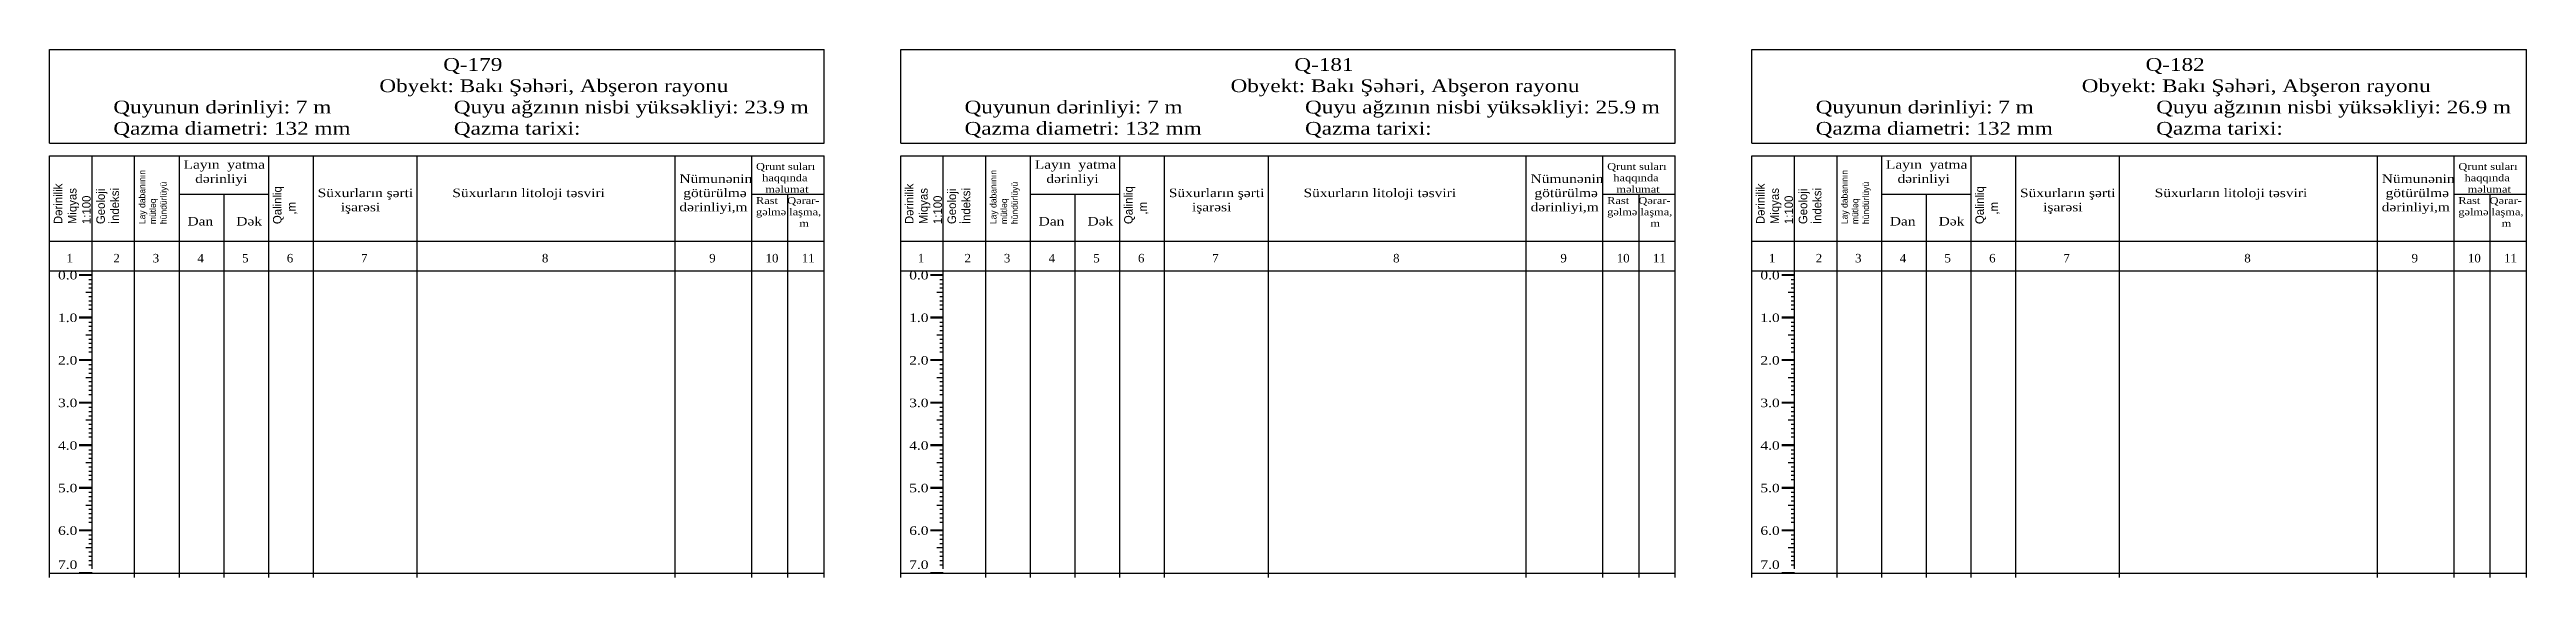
# Model space of a CAD drawing. Header units: metres. Extents: x -12 to 2972, y -44 to 382.
# Drawn here: x 1190 to 1772, y 258 to 382 of the extents above; entities that cross this region are included whole.
import ezdxf

# ---------------------------------------------------------------- set-up
doc = ezdxf.new("R2010")
doc.units = ezdxf.units.M
doc.styles.add('Times New Roman', font='Times New Roman')
doc.styles.add('Times New Roman_Bold', font='Times New Roman', dxfattribs={"width": 1.2})

msp = doc.modelspace()

# ---------------------------------------------------------------- texts
at = {"attachment_point": 1}
for s, insert, char_height, style in [('Q-179', (1282.5, 380), 3, 'Times New Roman_Bold'), ('Q-181', (1482.5, 380), 3, 'Times New Roman_Bold'), ('Q-182', (1682.5, 380), 3, 'Times New Roman_Bold'), ('Obyekt: Bakı Şəhəri, Abşeron rayonu', (1267.5, 375), 3, 'Times New Roman_Bold'), ('Obyekt: Bakı Şəhəri, Abşeron rayonu', (1467.5, 375), 3, 'Times New Roman_Bold'), ('Obyekt: Bakı Şəhəri, Abşeron rayonu', (1667.5, 375), 3, 'Times New Roman_Bold'), ('Quyunun dərinliyi: 7 m', (1205, 370), 3, 'Times New Roman_Bold'), ('Quyu ağzının nisbi yüksəkliyi: 23.9 m', (1285, 370), 3, 'Times New Roman_Bold'), ('Quyunun dərinliyi: 7 m', (1405, 370), 3, 'Times New Roman_Bold'), ('Quyu ağzının nisbi yüksəkliyi: 25.9 m', (1485, 370), 3, 'Times New Roman_Bold'), ('Quyunun dərinliyi: 7 m', (1605, 370), 3, 'Times New Roman_Bold'), ('Quyu ağzının nisbi yüksəkliyi: 26.9 m', (1685, 370), 3, 'Times New Roman_Bold'), ('Qazma diametri: 132 mm', (1205, 365), 3, 'Times New Roman_Bold'), ('Qazma tarixi:  ', (1285, 365), 3, 'Times New Roman_Bold'), ('Qazma diametri: 132 mm', (1405, 365), 3, 'Times New Roman_Bold'), ('Qazma tarixi:  ', (1485, 365), 3, 'Times New Roman_Bold'), ('Qazma diametri: 132 mm', (1605, 365), 3, 'Times New Roman_Bold'), ('Qazma tarixi:  ', (1685, 365), 3, 'Times New Roman_Bold'), ('Layın  yatma\\P   dərinliyi\\P \\P \\P Dan      Dək', (1221.5, 356), 2, 'Times New Roman_Bold'), (' \\PQrunt suları\\P  haqqında\\P   məlumat\\PRast   Qərar-\\Pgəlmə laşma,\\P              m ', (1356, 358), 1.6, 'Times New Roman_Bold'), ('Layın  yatma\\P   dərinliyi\\P \\P \\P Dan      Dək', (1421.5, 356), 2, 'Times New Roman_Bold'), (' \\PQrunt suları\\P  haqqında\\P   məlumat\\PRast   Qərar-\\Pgəlmə laşma,\\P              m ', (1556, 358), 1.6, 'Times New Roman_Bold'), ('Layın  yatma\\P   dərinliyi\\P \\P \\P Dan      Dək', (1621.5, 356), 2, 'Times New Roman_Bold'), (' \\PQrunt suları\\P  haqqında\\P   məlumat\\PRast   Qərar-\\Pgəlmə laşma,\\P              m ', (1756, 358), 1.6, 'Times New Roman_Bold'), ('\\P\\PSüxurların şərti\\P      işarəsi', (1253, 356), 2, 'Times New Roman_Bold'), ('\\P \\P        Süxurların litoloji təsviri', (1277.4, 356), 2, 'Times New Roman_Bold'), ('\\PNümunənin\\P götürülmə\\Pdərinliyi,m', (1338, 356), 2, 'Times New Roman_Bold'), ('\\P\\PSüxurların şərti\\P      işarəsi', (1453, 356), 2, 'Times New Roman_Bold'), ('\\P \\P        Süxurların litoloji təsviri', (1477.4, 356), 2, 'Times New Roman_Bold'), ('\\PNümunənin\\P götürülmə\\Pdərinliyi,m', (1538, 356), 2, 'Times New Roman_Bold'), ('\\P\\PSüxurların şərti\\P      işarəsi', (1653, 356), 2, 'Times New Roman_Bold'), ('\\P \\P        Süxurların litoloji təsviri', (1677.4, 356), 2, 'Times New Roman_Bold'), ('\\PNümunənin\\P götürülmə\\Pdərinliyi,m', (1738, 356), 2, 'Times New Roman_Bold'), ('1', (1194, 334), 2, 'Times New Roman'), ('2', (1205, 334), 2, 'Times New Roman'), ('3', (1214.25, 334), 2, 'Times New Roman'), ('4', (1224.75, 334), 2, 'Times New Roman'), ('5', (1235.25, 334), 2, 'Times New Roman'), ('6', (1245.75, 334), 2, 'Times New Roman'), ('7', (1263.2, 334), 2, 'Times New Roman'), ('8', (1305.7, 334), 2, 'Times New Roman'), ('9', (1345, 334), 2, 'Times New Roman'), ('10', (1358.25, 334), 2, 'Times New Roman'), ('11', (1366.75, 334), 2, 'Times New Roman'), ('1', (1394, 334), 2, 'Times New Roman'), ('2', (1405, 334), 2, 'Times New Roman'), ('3', (1414.25, 334), 2, 'Times New Roman'), ('4', (1424.75, 334), 2, 'Times New Roman'), ('5', (1435.25, 334), 2, 'Times New Roman'), ('6', (1445.75, 334), 2, 'Times New Roman'), ('7', (1463.2, 334), 2, 'Times New Roman'), ('8', (1505.7, 334), 2, 'Times New Roman'), ('9', (1545, 334), 2, 'Times New Roman'), ('10', (1558.25, 334), 2, 'Times New Roman'), ('11', (1566.75, 334), 2, 'Times New Roman'), ('1', (1594, 334), 2, 'Times New Roman'), ('2', (1605, 334), 2, 'Times New Roman'), ('3', (1614.25, 334), 2, 'Times New Roman'), ('4', (1624.75, 334), 2, 'Times New Roman'), ('5', (1635.25, 334), 2, 'Times New Roman'), ('6', (1645.75, 334), 2, 'Times New Roman'), ('7', (1663.2, 334), 2, 'Times New Roman'), ('8', (1705.7, 334), 2, 'Times New Roman'), ('9', (1745, 334), 2, 'Times New Roman'), ('10', (1758.25, 334), 2, 'Times New Roman'), ('11', (1766.75, 334), 2, 'Times New Roman'), ('0.0', (1192, 330), 2, 'Times New Roman_Bold'), ('0.0', (1392, 330), 2, 'Times New Roman_Bold'), ('0.0', (1592, 330), 2, 'Times New Roman_Bold'), ('1.0', (1192, 320), 2, 'Times New Roman_Bold'), ('1.0', (1392, 320), 2, 'Times New Roman_Bold'), ('1.0', (1592, 320), 2, 'Times New Roman_Bold'), ('2.0', (1192, 310), 2, 'Times New Roman_Bold'), ('2.0', (1392, 310), 2, 'Times New Roman_Bold'), ('2.0', (1592, 310), 2, 'Times New Roman_Bold'), ('3.0', (1192, 300), 2, 'Times New Roman_Bold'), ('3.0', (1392, 300), 2, 'Times New Roman_Bold'), ('3.0', (1592, 300), 2, 'Times New Roman_Bold'), ('4.0', (1192, 290), 2, 'Times New Roman_Bold'), ('4.0', (1392, 290), 2, 'Times New Roman_Bold'), ('4.0', (1592, 290), 2, 'Times New Roman_Bold'), ('5.0', (1192, 280), 2, 'Times New Roman_Bold'), ('5.0', (1392, 280), 2, 'Times New Roman_Bold'), ('5.0', (1592, 280), 2, 'Times New Roman_Bold'), ('6.0', (1192, 270), 2, 'Times New Roman_Bold'), ('6.0', (1392, 270), 2, 'Times New Roman_Bold'), ('6.0', (1592, 270), 2, 'Times New Roman_Bold'), ('7.0', (1192, 262), 2, 'Times New Roman_Bold'), ('7.0', (1392, 262), 2, 'Times New Roman_Bold'), ('7.0', (1592, 262), 2, 'Times New Roman_Bold')]:
    msp.add_mtext(s, dxfattribs=dict(at, insert=insert, char_height=char_height, style=style))
at = {"attachment_point": 1, "rotation": 90}
for s, insert, char_height in [('Dərinilik\\PMiqyas\\P1:100', (1191, 341), 2), ('Geoloji\\Pİndeksi', (1201, 341), 2), ('Lay dabanının\\Pmütləq\\Phündürlüyü', (1211, 341), 1.5), ('Qalinliq\\P   ,m', (1242.5, 341), 2), ('Dərinilik\\PMiqyas\\P1:100', (1391, 341), 2), ('Geoloji\\Pİndeksi', (1401, 341), 2), ('Lay dabanının\\Pmütləq\\Phündürlüyü', (1411, 341), 1.5), ('Qalinliq\\P   ,m', (1442.5, 341), 2), ('Dərinilik\\PMiqyas\\P1:100', (1591, 341), 2), ('Geoloji\\Pİndeksi', (1601, 341), 2), ('Lay dabanının\\Pmütləq\\Phündürlüyü', (1611, 341), 1.5), ('Qalinliq\\P   ,m', (1642.5, 341), 2)]:
    msp.add_mtext(s, dxfattribs=dict(at, insert=insert, char_height=char_height))

# ---------------------------------------------------------------- linework, layer by layer
at = {"color": 7}
for p, q in [((1190, 382), (1372, 382)), ((1190, 360), (1190, 382)), ((1372, 360), (1372, 382)), ((1390, 382), (1572, 382)), ((1390, 360), (1390, 382)), ((1572, 360), (1572, 382)), ((1590, 382), (1772, 382)), ((1590, 360), (1590, 382)), ((1772, 360), (1772, 382)), ((1190, 360), (1372, 360)), ((1190, 357), (1372, 357)), ((1190, 258), (1190, 357)), ((1200, 330), (1200, 357)), ((1210, 258), (1210, 357)), ((1220.5, 258), (1220.5, 357)), ((1241.5, 258), (1241.5, 357)), ((1252, 258), (1252, 357)), ((1276.4, 258), (1276.4, 357)), ((1337, 258), (1337, 357)), ((1355, 258), (1355, 357)), ((1372, 259), (1372, 357)), ((1372, 258), (1372, 357)), ((1390, 360), (1572, 360)), ((1390, 357), (1572, 357)), ((1390, 258), (1390, 357)), ((1400, 330), (1400, 357)), ((1410, 258), (1410, 357)), ((1420.5, 258), (1420.5, 357)), ((1441.5, 258), (1441.5, 357)), ((1452, 258), (1452, 357)), ((1476.4, 258), (1476.4, 357)), ((1537, 258), (1537, 357)), ((1555, 258), (1555, 357)), ((1572, 259), (1572, 357)), ((1572, 258), (1572, 357)), ((1590, 360), (1772, 360)), ((1590, 357), (1772, 357)), ((1590, 258), (1590, 357)), ((1600, 330), (1600, 357)), ((1610, 258), (1610, 357)), ((1620.5, 258), (1620.5, 357)), ((1641.5, 258), (1641.5, 357)), ((1652, 258), (1652, 357)), ((1676.4, 258), (1676.4, 357)), ((1737, 258), (1737, 357)), ((1755, 258), (1755, 357)), ((1772, 259), (1772, 357)), ((1772, 258), (1772, 357)), ((1220.5, 348), (1241.5, 348)), ((1231, 258), (1231, 348)), ((1355, 348), (1372, 348)), ((1363.5, 258), (1363.5, 348)), ((1420.5, 348), (1441.5, 348)), ((1431, 258), (1431, 348)), ((1555, 348), (1572, 348)), ((1563.5, 258), (1563.5, 348)), ((1620.5, 348), (1641.5, 348)), ((1631, 258), (1631, 348)), ((1755, 348), (1772, 348)), ((1763.5, 258), (1763.5, 348)), ((1190, 337), (1372, 337)), ((1390, 337), (1572, 337)), ((1590, 337), (1772, 337)), ((1190, 330), (1372, 330)), ((1390, 330), (1572, 330)), ((1590, 330), (1772, 330)), ((1190, 259), (1372, 259)), ((1390, 259), (1572, 259)), ((1590, 259), (1772, 259))]:
    msp.add_line(p, q, dxfattribs=at)
for p, q in [((1197, 329.19), (1200, 329.19)), ((1197, 329.18), (1200, 329.18)), ((1197, 329.17), (1200, 329.17)), ((1197, 329.16), (1200, 329.16)), ((1197, 329.15), (1200, 329.15)), ((1197, 329.14), (1200, 329.14)), ((1197, 329.13), (1200, 329.13)), ((1197, 329.12), (1200, 329.12)), ((1197, 329.11), (1200, 329.11)), ((1197, 329.1), (1200, 329.1)), ((1197, 329.09), (1200, 329.09)), ((1197, 329.08), (1200, 329.08)), ((1197, 329.07), (1200, 329.07)), ((1197, 329.06), (1200, 329.06)), ((1197, 329.05), (1200, 329.05)), ((1197, 329.04), (1200, 329.04)), ((1197, 329.03), (1200, 329.03)), ((1197, 329.02), (1200, 329.02)), ((1197, 329.01), (1200, 329.01)), ((1197, 329), (1200, 329)), ((1199.2, 329), (1200, 329)), ((1199.2, 328), (1200, 328)), ((1199.2, 327), (1200, 327)), ((1199.2, 326), (1200, 326)), ((1200, 260), (1200, 330)), ((1397, 329.19), (1400, 329.19)), ((1397, 329.18), (1400, 329.18)), ((1397, 329.17), (1400, 329.17)), ((1397, 329.16), (1400, 329.16)), ((1397, 329.15), (1400, 329.15)), ((1397, 329.14), (1400, 329.14)), ((1397, 329.13), (1400, 329.13)), ((1397, 329.12), (1400, 329.12)), ((1397, 329.11), (1400, 329.11)), ((1397, 329.1), (1400, 329.1)), ((1397, 329.09), (1400, 329.09)), ((1397, 329.08), (1400, 329.08)), ((1397, 329.07), (1400, 329.07)), ((1397, 329.06), (1400, 329.06)), ((1397, 329.05), (1400, 329.05)), ((1397, 329.04), (1400, 329.04)), ((1397, 329.03), (1400, 329.03)), ((1397, 329.02), (1400, 329.02)), ((1397, 329.01), (1400, 329.01)), ((1397, 329), (1400, 329)), ((1399.2, 329), (1400, 329)), ((1399.2, 328), (1400, 328)), ((1399.2, 327), (1400, 327)), ((1399.2, 326), (1400, 326)), ((1400, 260), (1400, 330)), ((1597, 329.19), (1600, 329.19)), ((1597, 329.18), (1600, 329.18)), ((1597, 329.17), (1600, 329.17)), ((1597, 329.16), (1600, 329.16)), ((1597, 329.15), (1600, 329.15)), ((1597, 329.14), (1600, 329.14)), ((1597, 329.13), (1600, 329.13)), ((1597, 329.12), (1600, 329.12)), ((1597, 329.11), (1600, 329.11)), ((1597, 329.1), (1600, 329.1)), ((1597, 329.09), (1600, 329.09)), ((1597, 329.08), (1600, 329.08)), ((1597, 329.07), (1600, 329.07)), ((1597, 329.06), (1600, 329.06)), ((1597, 329.05), (1600, 329.05)), ((1597, 329.04), (1600, 329.04)), ((1597, 329.03), (1600, 329.03)), ((1597, 329.02), (1600, 329.02)), ((1597, 329.01), (1600, 329.01)), ((1597, 329), (1600, 329)), ((1599.2, 329), (1600, 329)), ((1599.2, 328), (1600, 328)), ((1599.2, 327), (1600, 327)), ((1599.2, 326), (1600, 326)), ((1600, 260), (1600, 330)), ((1198.5, 325), (1200, 325)), ((1199.2, 324), (1200, 324)), ((1199.2, 323), (1200, 323)), ((1199.2, 322), (1200, 322)), ((1199.2, 321), (1200, 321)), ((1398.5, 325), (1400, 325)), ((1399.2, 324), (1400, 324)), ((1399.2, 323), (1400, 323)), ((1399.2, 322), (1400, 322)), ((1399.2, 321), (1400, 321)), ((1598.5, 325), (1600, 325)), ((1599.2, 324), (1600, 324)), ((1599.2, 323), (1600, 323)), ((1599.2, 322), (1600, 322)), ((1599.2, 321), (1600, 321)), ((1197, 319.19), (1200, 319.19)), ((1197, 319.18), (1200, 319.18)), ((1197, 319.17), (1200, 319.17)), ((1197, 319.16), (1200, 319.16)), ((1197, 319.15), (1200, 319.15)), ((1197, 319.14), (1200, 319.14)), ((1197, 319.13), (1200, 319.13)), ((1197, 319.12), (1200, 319.12)), ((1197, 319.11), (1200, 319.11)), ((1197, 319.1), (1200, 319.1)), ((1197, 319.09), (1200, 319.09)), ((1197, 319.08), (1200, 319.08)), ((1197, 319.07), (1200, 319.07)), ((1197, 319.06), (1200, 319.06)), ((1197, 319.05), (1200, 319.05)), ((1197, 319.04), (1200, 319.04)), ((1197, 319.03), (1200, 319.03)), ((1197, 319.02), (1200, 319.02)), ((1197, 319.01), (1200, 319.01)), ((1197, 319), (1200, 319)), ((1198.5, 315), (1200, 315)), ((1199.2, 319), (1200, 319)), ((1199.2, 318), (1200, 318)), ((1199.2, 317), (1200, 317)), ((1199.2, 316), (1200, 316)), ((1397, 319.19), (1400, 319.19)), ((1397, 319.18), (1400, 319.18)), ((1397, 319.17), (1400, 319.17)), ((1397, 319.16), (1400, 319.16)), ((1397, 319.15), (1400, 319.15)), ((1397, 319.14), (1400, 319.14)), ((1397, 319.13), (1400, 319.13)), ((1397, 319.12), (1400, 319.12)), ((1397, 319.11), (1400, 319.11)), ((1397, 319.1), (1400, 319.1)), ((1397, 319.09), (1400, 319.09)), ((1397, 319.08), (1400, 319.08)), ((1397, 319.07), (1400, 319.07)), ((1397, 319.06), (1400, 319.06)), ((1397, 319.05), (1400, 319.05)), ((1397, 319.04), (1400, 319.04)), ((1397, 319.03), (1400, 319.03)), ((1397, 319.02), (1400, 319.02)), ((1397, 319.01), (1400, 319.01)), ((1397, 319), (1400, 319)), ((1398.5, 315), (1400, 315)), ((1399.2, 319), (1400, 319)), ((1399.2, 318), (1400, 318)), ((1399.2, 317), (1400, 317)), ((1399.2, 316), (1400, 316)), ((1597, 319.19), (1600, 319.19)), ((1597, 319.18), (1600, 319.18)), ((1597, 319.17), (1600, 319.17)), ((1597, 319.16), (1600, 319.16)), ((1597, 319.15), (1600, 319.15)), ((1597, 319.14), (1600, 319.14)), ((1597, 319.13), (1600, 319.13)), ((1597, 319.12), (1600, 319.12)), ((1597, 319.11), (1600, 319.11)), ((1597, 319.1), (1600, 319.1)), ((1597, 319.09), (1600, 319.09)), ((1597, 319.08), (1600, 319.08)), ((1597, 319.07), (1600, 319.07)), ((1597, 319.06), (1600, 319.06)), ((1597, 319.05), (1600, 319.05)), ((1597, 319.04), (1600, 319.04)), ((1597, 319.03), (1600, 319.03)), ((1597, 319.02), (1600, 319.02)), ((1597, 319.01), (1600, 319.01)), ((1597, 319), (1600, 319)), ((1598.5, 315), (1600, 315)), ((1599.2, 319), (1600, 319)), ((1599.2, 318), (1600, 318)), ((1599.2, 317), (1600, 317)), ((1599.2, 316), (1600, 316)), ((1197, 309.19), (1200, 309.19)), ((1197, 309.18), (1200, 309.18)), ((1197, 309.17), (1200, 309.17)), ((1197, 309.16), (1200, 309.16)), ((1197, 309.15), (1200, 309.15)), ((1197, 309.14), (1200, 309.14)), ((1197, 309.13), (1200, 309.13)), ((1197, 309.12), (1200, 309.12)), ((1197, 309.11), (1200, 309.11)), ((1197, 309.1), (1200, 309.1)), ((1197, 309.09), (1200, 309.09)), ((1197, 309.08), (1200, 309.08)), ((1197, 309.07), (1200, 309.07)), ((1197, 309.06), (1200, 309.06)), ((1197, 309.05), (1200, 309.05)), ((1197, 309.04), (1200, 309.04)), ((1197, 309.03), (1200, 309.03)), ((1197, 309.02), (1200, 309.02)), ((1197, 309.01), (1200, 309.01)), ((1197, 309), (1200, 309)), ((1199.2, 314), (1200, 314)), ((1199.2, 313), (1200, 313)), ((1199.2, 312), (1200, 312)), ((1199.2, 311), (1200, 311)), ((1199.2, 309), (1200, 309)), ((1397, 309.19), (1400, 309.19)), ((1397, 309.18), (1400, 309.18)), ((1397, 309.17), (1400, 309.17)), ((1397, 309.16), (1400, 309.16)), ((1397, 309.15), (1400, 309.15)), ((1397, 309.14), (1400, 309.14)), ((1397, 309.13), (1400, 309.13)), ((1397, 309.12), (1400, 309.12)), ((1397, 309.11), (1400, 309.11)), ((1397, 309.1), (1400, 309.1)), ((1397, 309.09), (1400, 309.09)), ((1397, 309.08), (1400, 309.08)), ((1397, 309.07), (1400, 309.07)), ((1397, 309.06), (1400, 309.06)), ((1397, 309.05), (1400, 309.05)), ((1397, 309.04), (1400, 309.04)), ((1397, 309.03), (1400, 309.03)), ((1397, 309.02), (1400, 309.02)), ((1397, 309.01), (1400, 309.01)), ((1397, 309), (1400, 309)), ((1399.2, 314), (1400, 314)), ((1399.2, 313), (1400, 313)), ((1399.2, 312), (1400, 312)), ((1399.2, 311), (1400, 311)), ((1399.2, 309), (1400, 309)), ((1597, 309.19), (1600, 309.19)), ((1597, 309.18), (1600, 309.18)), ((1597, 309.17), (1600, 309.17)), ((1597, 309.16), (1600, 309.16)), ((1597, 309.15), (1600, 309.15)), ((1597, 309.14), (1600, 309.14)), ((1597, 309.13), (1600, 309.13)), ((1597, 309.12), (1600, 309.12)), ((1597, 309.11), (1600, 309.11)), ((1597, 309.1), (1600, 309.1)), ((1597, 309.09), (1600, 309.09)), ((1597, 309.08), (1600, 309.08)), ((1597, 309.07), (1600, 309.07)), ((1597, 309.06), (1600, 309.06)), ((1597, 309.05), (1600, 309.05)), ((1597, 309.04), (1600, 309.04)), ((1597, 309.03), (1600, 309.03)), ((1597, 309.02), (1600, 309.02)), ((1597, 309.01), (1600, 309.01)), ((1597, 309), (1600, 309)), ((1599.2, 314), (1600, 314)), ((1599.2, 313), (1600, 313)), ((1599.2, 312), (1600, 312)), ((1599.2, 311), (1600, 311)), ((1599.2, 309), (1600, 309)), ((1198.5, 305), (1200, 305)), ((1199.2, 308), (1200, 308)), ((1199.2, 307), (1200, 307)), ((1199.2, 306), (1200, 306)), ((1199.2, 304), (1200, 304)), ((1199.2, 303), (1200, 303)), ((1398.5, 305), (1400, 305)), ((1399.2, 308), (1400, 308)), ((1399.2, 307), (1400, 307)), ((1399.2, 306), (1400, 306)), ((1399.2, 304), (1400, 304)), ((1399.2, 303), (1400, 303)), ((1598.5, 305), (1600, 305)), ((1599.2, 308), (1600, 308)), ((1599.2, 307), (1600, 307)), ((1599.2, 306), (1600, 306)), ((1599.2, 304), (1600, 304)), ((1599.2, 303), (1600, 303)), ((1197, 299.19), (1200, 299.19)), ((1197, 299.18), (1200, 299.18)), ((1197, 299.17), (1200, 299.17)), ((1197, 299.16), (1200, 299.16)), ((1197, 299.15), (1200, 299.15)), ((1197, 299.14), (1200, 299.14)), ((1197, 299.13), (1200, 299.13)), ((1197, 299.12), (1200, 299.12)), ((1197, 299.11), (1200, 299.11)), ((1197, 299.1), (1200, 299.1)), ((1197, 299.09), (1200, 299.09)), ((1197, 299.08), (1200, 299.08)), ((1197, 299.07), (1200, 299.07)), ((1197, 299.06), (1200, 299.06)), ((1197, 299.05), (1200, 299.05)), ((1197, 299.04), (1200, 299.04)), ((1197, 299.03), (1200, 299.03)), ((1197, 299.02), (1200, 299.02)), ((1197, 299.01), (1200, 299.01)), ((1197, 299), (1200, 299)), ((1199.2, 302), (1200, 302)), ((1199.2, 301), (1200, 301)), ((1199.2, 299), (1200, 299)), ((1199.2, 298), (1200, 298)), ((1199.2, 297), (1200, 297)), ((1397, 299.19), (1400, 299.19)), ((1397, 299.18), (1400, 299.18)), ((1397, 299.17), (1400, 299.17)), ((1397, 299.16), (1400, 299.16)), ((1397, 299.15), (1400, 299.15)), ((1397, 299.14), (1400, 299.14)), ((1397, 299.13), (1400, 299.13)), ((1397, 299.12), (1400, 299.12)), ((1397, 299.11), (1400, 299.11)), ((1397, 299.1), (1400, 299.1)), ((1397, 299.09), (1400, 299.09)), ((1397, 299.08), (1400, 299.08)), ((1397, 299.07), (1400, 299.07)), ((1397, 299.06), (1400, 299.06)), ((1397, 299.05), (1400, 299.05)), ((1397, 299.04), (1400, 299.04)), ((1397, 299.03), (1400, 299.03)), ((1397, 299.02), (1400, 299.02)), ((1397, 299.01), (1400, 299.01)), ((1397, 299), (1400, 299)), ((1399.2, 302), (1400, 302)), ((1399.2, 301), (1400, 301)), ((1399.2, 299), (1400, 299)), ((1399.2, 298), (1400, 298)), ((1399.2, 297), (1400, 297)), ((1597, 299.19), (1600, 299.19)), ((1597, 299.18), (1600, 299.18)), ((1597, 299.17), (1600, 299.17)), ((1597, 299.16), (1600, 299.16)), ((1597, 299.15), (1600, 299.15)), ((1597, 299.14), (1600, 299.14)), ((1597, 299.13), (1600, 299.13)), ((1597, 299.12), (1600, 299.12)), ((1597, 299.11), (1600, 299.11)), ((1597, 299.1), (1600, 299.1)), ((1597, 299.09), (1600, 299.09)), ((1597, 299.08), (1600, 299.08)), ((1597, 299.07), (1600, 299.07)), ((1597, 299.06), (1600, 299.06)), ((1597, 299.05), (1600, 299.05)), ((1597, 299.04), (1600, 299.04)), ((1597, 299.03), (1600, 299.03)), ((1597, 299.02), (1600, 299.02)), ((1597, 299.01), (1600, 299.01)), ((1597, 299), (1600, 299)), ((1599.2, 302), (1600, 302)), ((1599.2, 301), (1600, 301)), ((1599.2, 299), (1600, 299)), ((1599.2, 298), (1600, 298)), ((1599.2, 297), (1600, 297)), ((1198.5, 295), (1200, 295)), ((1199.2, 296), (1200, 296)), ((1199.2, 294), (1200, 294)), ((1199.2, 293), (1200, 293)), ((1199.2, 292), (1200, 292)), ((1199.2, 291), (1200, 291)), ((1398.5, 295), (1400, 295)), ((1399.2, 296), (1400, 296)), ((1399.2, 294), (1400, 294)), ((1399.2, 293), (1400, 293)), ((1399.2, 292), (1400, 292)), ((1399.2, 291), (1400, 291)), ((1598.5, 295), (1600, 295)), ((1599.2, 296), (1600, 296)), ((1599.2, 294), (1600, 294)), ((1599.2, 293), (1600, 293)), ((1599.2, 292), (1600, 292)), ((1599.2, 291), (1600, 291)), ((1197, 289.19), (1200, 289.19)), ((1197, 289.18), (1200, 289.18)), ((1197, 289.17), (1200, 289.17)), ((1197, 289.16), (1200, 289.16)), ((1197, 289.15), (1200, 289.15)), ((1197, 289.14), (1200, 289.14)), ((1197, 289.13), (1200, 289.13)), ((1197, 289.12), (1200, 289.12)), ((1197, 289.11), (1200, 289.11)), ((1197, 289.1), (1200, 289.1)), ((1197, 289.09), (1200, 289.09)), ((1197, 289.08), (1200, 289.08)), ((1197, 289.07), (1200, 289.07)), ((1197, 289.06), (1200, 289.06)), ((1197, 289.05), (1200, 289.05)), ((1197, 289.04), (1200, 289.04)), ((1197, 289.03), (1200, 289.03)), ((1197, 289.02), (1200, 289.02)), ((1197, 289.01), (1200, 289.01)), ((1197, 289), (1200, 289)), ((1199.2, 289), (1200, 289)), ((1199.2, 288), (1200, 288)), ((1199.2, 287), (1200, 287)), ((1199.2, 286), (1200, 286)), ((1397, 289.19), (1400, 289.19)), ((1397, 289.18), (1400, 289.18)), ((1397, 289.17), (1400, 289.17)), ((1397, 289.16), (1400, 289.16)), ((1397, 289.15), (1400, 289.15)), ((1397, 289.14), (1400, 289.14)), ((1397, 289.13), (1400, 289.13)), ((1397, 289.12), (1400, 289.12)), ((1397, 289.11), (1400, 289.11)), ((1397, 289.1), (1400, 289.1)), ((1397, 289.09), (1400, 289.09)), ((1397, 289.08), (1400, 289.08)), ((1397, 289.07), (1400, 289.07)), ((1397, 289.06), (1400, 289.06)), ((1397, 289.05), (1400, 289.05)), ((1397, 289.04), (1400, 289.04)), ((1397, 289.03), (1400, 289.03)), ((1397, 289.02), (1400, 289.02)), ((1397, 289.01), (1400, 289.01)), ((1397, 289), (1400, 289)), ((1399.2, 289), (1400, 289)), ((1399.2, 288), (1400, 288)), ((1399.2, 287), (1400, 287)), ((1399.2, 286), (1400, 286)), ((1597, 289.19), (1600, 289.19)), ((1597, 289.18), (1600, 289.18)), ((1597, 289.17), (1600, 289.17)), ((1597, 289.16), (1600, 289.16)), ((1597, 289.15), (1600, 289.15)), ((1597, 289.14), (1600, 289.14)), ((1597, 289.13), (1600, 289.13)), ((1597, 289.12), (1600, 289.12)), ((1597, 289.11), (1600, 289.11)), ((1597, 289.1), (1600, 289.1)), ((1597, 289.09), (1600, 289.09)), ((1597, 289.08), (1600, 289.08)), ((1597, 289.07), (1600, 289.07)), ((1597, 289.06), (1600, 289.06)), ((1597, 289.05), (1600, 289.05)), ((1597, 289.04), (1600, 289.04)), ((1597, 289.03), (1600, 289.03)), ((1597, 289.02), (1600, 289.02)), ((1597, 289.01), (1600, 289.01)), ((1597, 289), (1600, 289)), ((1599.2, 289), (1600, 289)), ((1599.2, 288), (1600, 288)), ((1599.2, 287), (1600, 287)), ((1599.2, 286), (1600, 286)), ((1198.5, 285), (1200, 285)), ((1199.2, 284), (1200, 284)), ((1199.2, 283), (1200, 283)), ((1199.2, 282), (1200, 282)), ((1199.2, 281), (1200, 281)), ((1398.5, 285), (1400, 285)), ((1399.2, 284), (1400, 284)), ((1399.2, 283), (1400, 283)), ((1399.2, 282), (1400, 282)), ((1399.2, 281), (1400, 281)), ((1598.5, 285), (1600, 285)), ((1599.2, 284), (1600, 284)), ((1599.2, 283), (1600, 283)), ((1599.2, 282), (1600, 282)), ((1599.2, 281), (1600, 281)), ((1197, 279.19), (1200, 279.19)), ((1197, 279.18), (1200, 279.18)), ((1197, 279.17), (1200, 279.17)), ((1197, 279.16), (1200, 279.16)), ((1197, 279.15), (1200, 279.15)), ((1197, 279.14), (1200, 279.14)), ((1197, 279.13), (1200, 279.13)), ((1197, 279.12), (1200, 279.12)), ((1197, 279.11), (1200, 279.11)), ((1197, 279.1), (1200, 279.1)), ((1197, 279.09), (1200, 279.09)), ((1197, 279.08), (1200, 279.08)), ((1197, 279.07), (1200, 279.07)), ((1197, 279.06), (1200, 279.06)), ((1197, 279.05), (1200, 279.05)), ((1197, 279.04), (1200, 279.04)), ((1197, 279.03), (1200, 279.03)), ((1197, 279.02), (1200, 279.02)), ((1197, 279.01), (1200, 279.01)), ((1197, 279), (1200, 279)), ((1198.5, 275), (1200, 275)), ((1199.2, 279), (1200, 279)), ((1199.2, 278), (1200, 278)), ((1199.2, 277), (1200, 277)), ((1199.2, 276), (1200, 276)), ((1199.2, 274), (1200, 274)), ((1397, 279.19), (1400, 279.19)), ((1397, 279.18), (1400, 279.18)), ((1397, 279.17), (1400, 279.17)), ((1397, 279.16), (1400, 279.16)), ((1397, 279.15), (1400, 279.15)), ((1397, 279.14), (1400, 279.14)), ((1397, 279.13), (1400, 279.13)), ((1397, 279.12), (1400, 279.12)), ((1397, 279.11), (1400, 279.11)), ((1397, 279.1), (1400, 279.1)), ((1397, 279.09), (1400, 279.09)), ((1397, 279.08), (1400, 279.08)), ((1397, 279.07), (1400, 279.07)), ((1397, 279.06), (1400, 279.06)), ((1397, 279.05), (1400, 279.05)), ((1397, 279.04), (1400, 279.04)), ((1397, 279.03), (1400, 279.03)), ((1397, 279.02), (1400, 279.02)), ((1397, 279.01), (1400, 279.01)), ((1397, 279), (1400, 279)), ((1398.5, 275), (1400, 275)), ((1399.2, 279), (1400, 279)), ((1399.2, 278), (1400, 278)), ((1399.2, 277), (1400, 277)), ((1399.2, 276), (1400, 276)), ((1399.2, 274), (1400, 274)), ((1597, 279.19), (1600, 279.19)), ((1597, 279.18), (1600, 279.18)), ((1597, 279.17), (1600, 279.17)), ((1597, 279.16), (1600, 279.16)), ((1597, 279.15), (1600, 279.15)), ((1597, 279.14), (1600, 279.14)), ((1597, 279.13), (1600, 279.13)), ((1597, 279.12), (1600, 279.12)), ((1597, 279.11), (1600, 279.11)), ((1597, 279.1), (1600, 279.1)), ((1597, 279.09), (1600, 279.09)), ((1597, 279.08), (1600, 279.08)), ((1597, 279.07), (1600, 279.07)), ((1597, 279.06), (1600, 279.06)), ((1597, 279.05), (1600, 279.05)), ((1597, 279.04), (1600, 279.04)), ((1597, 279.03), (1600, 279.03)), ((1597, 279.02), (1600, 279.02)), ((1597, 279.01), (1600, 279.01)), ((1597, 279), (1600, 279)), ((1598.5, 275), (1600, 275)), ((1599.2, 279), (1600, 279)), ((1599.2, 278), (1600, 278)), ((1599.2, 277), (1600, 277)), ((1599.2, 276), (1600, 276)), ((1599.2, 274), (1600, 274)), ((1197, 269.19), (1200, 269.19)), ((1197, 269.18), (1200, 269.18)), ((1197, 269.17), (1200, 269.17)), ((1197, 269.16), (1200, 269.16)), ((1197, 269.15), (1200, 269.15)), ((1197, 269.14), (1200, 269.14)), ((1197, 269.13), (1200, 269.13)), ((1197, 269.12), (1200, 269.12)), ((1197, 269.11), (1200, 269.11)), ((1197, 269.1), (1200, 269.1)), ((1197, 269.09), (1200, 269.09)), ((1197, 269.08), (1200, 269.08)), ((1197, 269.07), (1200, 269.07)), ((1197, 269.06), (1200, 269.06)), ((1197, 269.05), (1200, 269.05)), ((1197, 269.04), (1200, 269.04)), ((1197, 269.03), (1200, 269.03)), ((1197, 269.02), (1200, 269.02)), ((1197, 269.01), (1200, 269.01)), ((1197, 269), (1200, 269)), ((1199.2, 273), (1200, 273)), ((1199.2, 272), (1200, 272)), ((1199.2, 271), (1200, 271)), ((1199.2, 269), (1200, 269)), ((1199.2, 268), (1200, 268)), ((1397, 269.19), (1400, 269.19)), ((1397, 269.18), (1400, 269.18)), ((1397, 269.17), (1400, 269.17)), ((1397, 269.16), (1400, 269.16)), ((1397, 269.15), (1400, 269.15)), ((1397, 269.14), (1400, 269.14)), ((1397, 269.13), (1400, 269.13)), ((1397, 269.12), (1400, 269.12)), ((1397, 269.11), (1400, 269.11)), ((1397, 269.1), (1400, 269.1)), ((1397, 269.09), (1400, 269.09)), ((1397, 269.08), (1400, 269.08)), ((1397, 269.07), (1400, 269.07)), ((1397, 269.06), (1400, 269.06)), ((1397, 269.05), (1400, 269.05)), ((1397, 269.04), (1400, 269.04)), ((1397, 269.03), (1400, 269.03)), ((1397, 269.02), (1400, 269.02)), ((1397, 269.01), (1400, 269.01)), ((1397, 269), (1400, 269)), ((1399.2, 273), (1400, 273)), ((1399.2, 272), (1400, 272)), ((1399.2, 271), (1400, 271)), ((1399.2, 269), (1400, 269)), ((1399.2, 268), (1400, 268)), ((1597, 269.19), (1600, 269.19)), ((1597, 269.18), (1600, 269.18)), ((1597, 269.17), (1600, 269.17)), ((1597, 269.16), (1600, 269.16)), ((1597, 269.15), (1600, 269.15)), ((1597, 269.14), (1600, 269.14)), ((1597, 269.13), (1600, 269.13)), ((1597, 269.12), (1600, 269.12)), ((1597, 269.11), (1600, 269.11)), ((1597, 269.1), (1600, 269.1)), ((1597, 269.09), (1600, 269.09)), ((1597, 269.08), (1600, 269.08)), ((1597, 269.07), (1600, 269.07)), ((1597, 269.06), (1600, 269.06)), ((1597, 269.05), (1600, 269.05)), ((1597, 269.04), (1600, 269.04)), ((1597, 269.03), (1600, 269.03)), ((1597, 269.02), (1600, 269.02)), ((1597, 269.01), (1600, 269.01)), ((1597, 269), (1600, 269)), ((1599.2, 273), (1600, 273)), ((1599.2, 272), (1600, 272)), ((1599.2, 271), (1600, 271)), ((1599.2, 269), (1600, 269)), ((1599.2, 268), (1600, 268)), ((1198.5, 265), (1200, 265)), ((1199.2, 267), (1200, 267)), ((1199.2, 266), (1200, 266)), ((1199.2, 264), (1200, 264)), ((1199.2, 263), (1200, 263)), ((1199.2, 262), (1200, 262)), ((1398.5, 265), (1400, 265)), ((1399.2, 267), (1400, 267)), ((1399.2, 266), (1400, 266)), ((1399.2, 264), (1400, 264)), ((1399.2, 263), (1400, 263)), ((1399.2, 262), (1400, 262)), ((1598.5, 265), (1600, 265)), ((1599.2, 267), (1600, 267)), ((1599.2, 266), (1600, 266)), ((1599.2, 264), (1600, 264)), ((1599.2, 263), (1600, 263)), ((1599.2, 262), (1600, 262)), ((1197, 259.19), (1200, 259.19)), ((1197, 259.18), (1200, 259.18)), ((1197, 259.17), (1200, 259.17)), ((1197, 259.16), (1200, 259.16)), ((1197, 259.15), (1200, 259.15)), ((1197, 259.14), (1200, 259.14)), ((1197, 259.13), (1200, 259.13)), ((1197, 259.12), (1200, 259.12)), ((1197, 259.11), (1200, 259.11)), ((1197, 259.1), (1200, 259.1)), ((1197, 259.09), (1200, 259.09)), ((1197, 259.08), (1200, 259.08)), ((1197, 259.07), (1200, 259.07)), ((1197, 259.06), (1200, 259.06)), ((1197, 259.05), (1200, 259.05)), ((1197, 259.04), (1200, 259.04)), ((1197, 259.03), (1200, 259.03)), ((1197, 259.02), (1200, 259.02)), ((1197, 259.01), (1200, 259.01)), ((1197, 259), (1200, 259)), ((1199.2, 261), (1200, 261)), ((1397, 259.19), (1400, 259.19)), ((1397, 259.18), (1400, 259.18)), ((1397, 259.17), (1400, 259.17)), ((1397, 259.16), (1400, 259.16)), ((1397, 259.15), (1400, 259.15)), ((1397, 259.14), (1400, 259.14)), ((1397, 259.13), (1400, 259.13)), ((1397, 259.12), (1400, 259.12)), ((1397, 259.11), (1400, 259.11)), ((1397, 259.1), (1400, 259.1)), ((1397, 259.09), (1400, 259.09)), ((1397, 259.08), (1400, 259.08)), ((1397, 259.07), (1400, 259.07)), ((1397, 259.06), (1400, 259.06)), ((1397, 259.05), (1400, 259.05)), ((1397, 259.04), (1400, 259.04)), ((1397, 259.03), (1400, 259.03)), ((1397, 259.02), (1400, 259.02)), ((1397, 259.01), (1400, 259.01)), ((1397, 259), (1400, 259)), ((1399.2, 261), (1400, 261)), ((1597, 259.19), (1600, 259.19)), ((1597, 259.18), (1600, 259.18)), ((1597, 259.17), (1600, 259.17)), ((1597, 259.16), (1600, 259.16)), ((1597, 259.15), (1600, 259.15)), ((1597, 259.14), (1600, 259.14)), ((1597, 259.13), (1600, 259.13)), ((1597, 259.12), (1600, 259.12)), ((1597, 259.11), (1600, 259.11)), ((1597, 259.1), (1600, 259.1)), ((1597, 259.09), (1600, 259.09)), ((1597, 259.08), (1600, 259.08)), ((1597, 259.07), (1600, 259.07)), ((1597, 259.06), (1600, 259.06)), ((1597, 259.05), (1600, 259.05)), ((1597, 259.04), (1600, 259.04)), ((1597, 259.03), (1600, 259.03)), ((1597, 259.02), (1600, 259.02)), ((1597, 259.01), (1600, 259.01)), ((1597, 259), (1600, 259)), ((1599.2, 261), (1600, 261))]:
    msp.add_line(p, q)

msp.set_redraw_order([(e.dxf.handle, doc.entitydb.next_handle()) for e in msp.query("TEXT MTEXT ATTDEF DIMENSION ARC_DIMENSION")])  # texts and dimensions are drawn at this point

doc.saveas('drawing.dxf')
